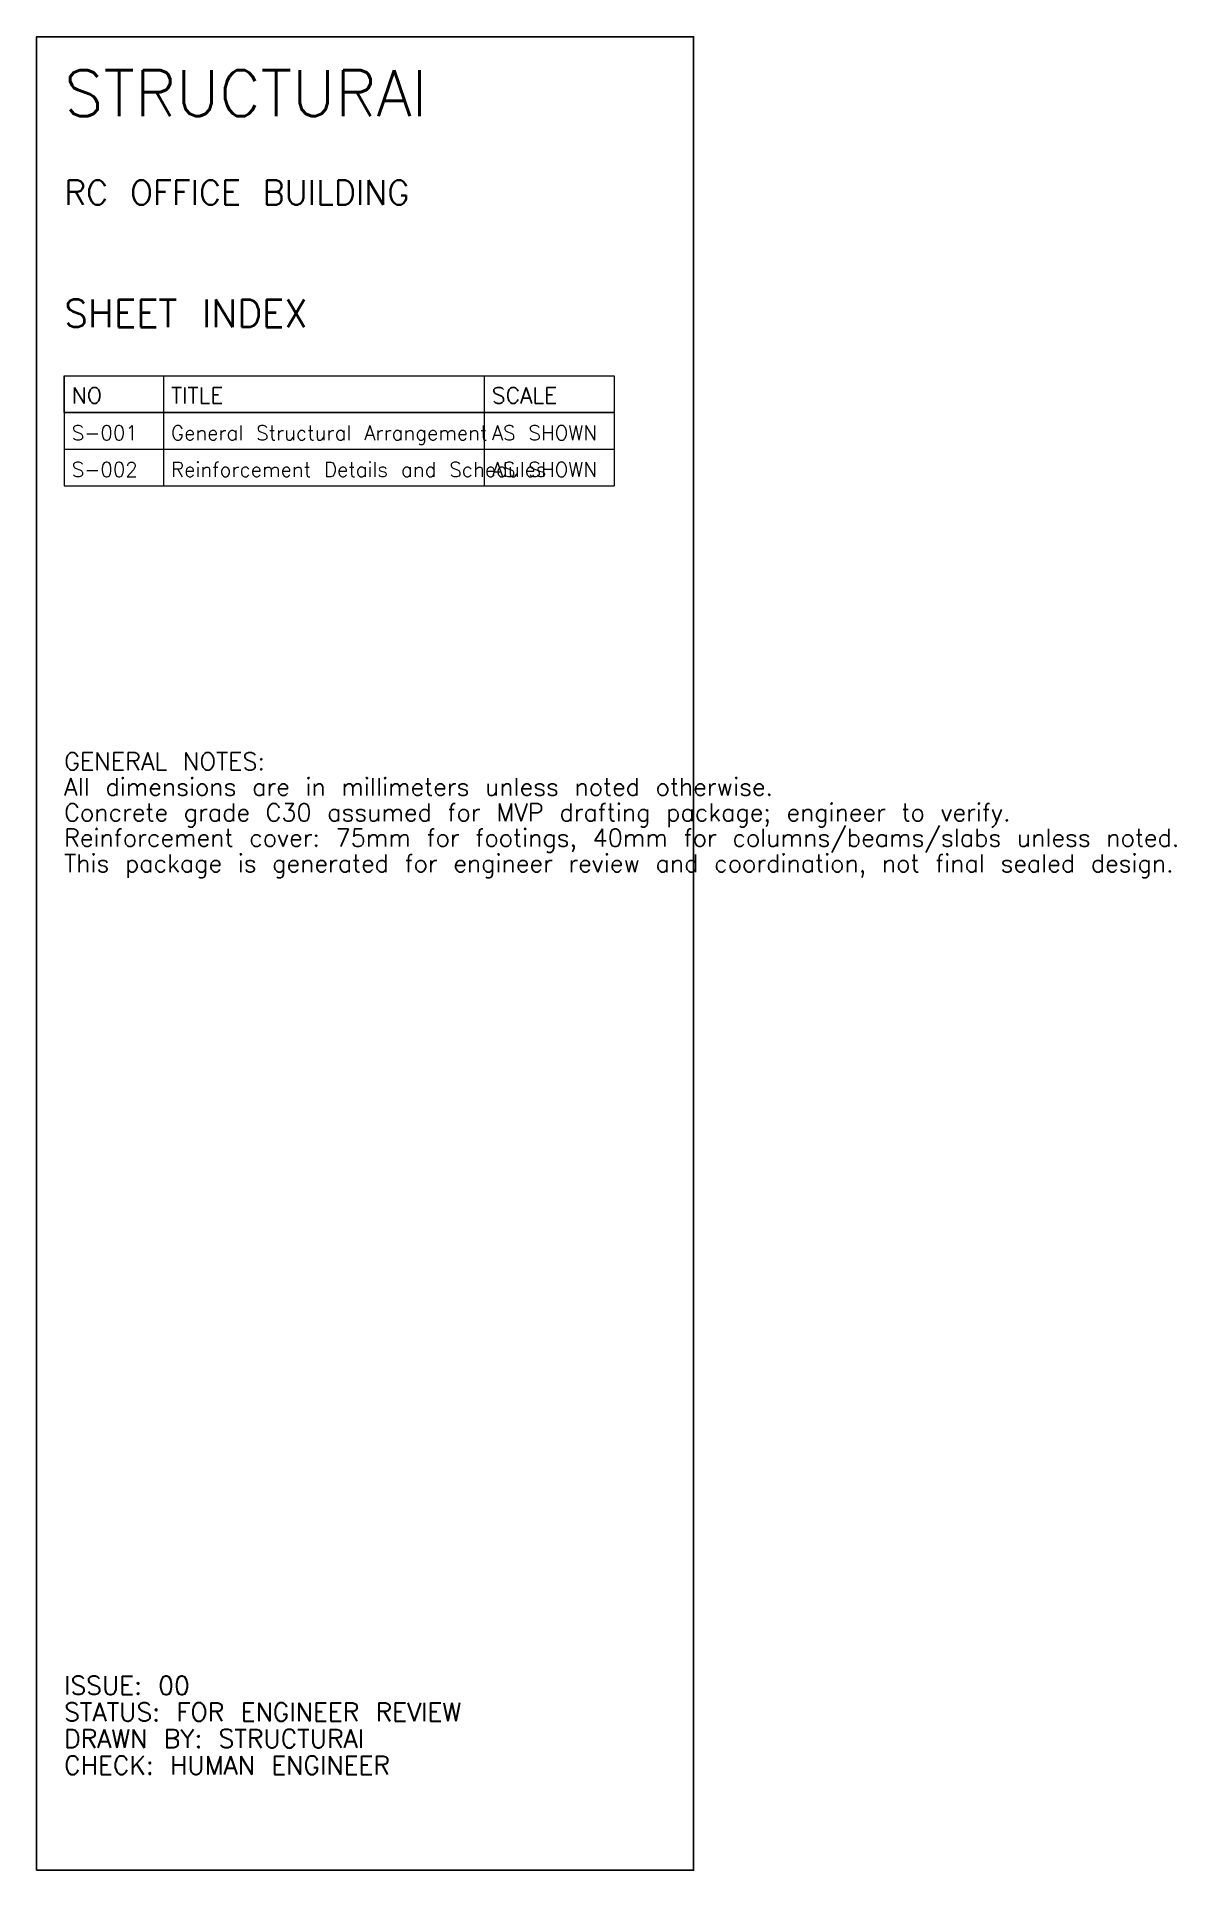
# Model space of a CAD drawing. Header units: millimetres. Extents: x -1230 to 55960, y -122972 to 18360.
# Drawn here: x 48500 to 55960, y -113400 to -101400 of the extents above; entities that cross this region are included whole.
import ezdxf

# ---------------------------------------------------------------- set-up
doc = ezdxf.new("R2010")
doc.units = ezdxf.units.MM
for name, color, linetype, lineweight in [('SAI-A-BORDER', 7, 'Continuous', 25), ('SAI-A-TEXT', 4, 'Continuous', 13), ('SAI-A-TITLE', 6, 'Continuous', 30), ('SAI-SCHEDULE', 4, 'Continuous', 13)]:
    doc.layers.add(name, color=color, linetype=linetype, lineweight=lineweight)
doc.styles.add('SAI-STANDARD', font='txt.shx')

msp = doc.modelspace()

# ---------------------------------------------------------------- texts
at = {"layer": 'SAI-A-TEXT', "style": 'SAI-STANDARD'}
for s, height, p in [('RC OFFICE BUILDING', 160, (48680, -102500)), ('GENERAL NOTES:', 115, (48680, -106200)), ('All dimensions are in millimeters unless noted otherwise.', 115, (48680, -106367)), ('Concrete grade C30 assumed for MVP drafting package; engineer to verify.', 115, (48680, -106534)), ('Reinforcement cover: 75mm for footings, 40mm for columns/beams/slabs unless noted.', 115, (48680, -106700)), ('This package is generated for engineer review and coordination, not final sealed design.', 115, (48680, -106867)), ('ISSUE: 00', 120, (48680, -112250)), ('STATUS: FOR ENGINEER REVIEW', 120, (48680, -112424)), ('DRAWN BY: STRUCTURAI', 120, (48680, -112598)), ('CHECK: HUMAN ENGINEER', 120, (48680, -112772))]:
    msp.add_text(s, height=height, dxfattribs=at).set_placement(p)
at = {"layer": 'SAI-A-TITLE', "style": 'SAI-STANDARD'}
for s, height, p in [('STRUCTURAI', 300, (48680, -101920)), ('SHEET INDEX', 180, (48680, -103300))]:
    msp.add_text(s, height=height, dxfattribs=at).set_placement(p)
at = {"layer": 'SAI-SCHEDULE', "style": 'SAI-STANDARD'}
for s, height, p in [('NO', 105, (48730, -103800)), ('TITLE', 105, (49380, -103800)), ('SCALE', 105, (51480, -103800)), ('S-001', 95, (48730, -104040)), ('General Structural Arrangement', 95, (49380, -104040)), ('AS SHOWN', 95, (51480, -104040)), ('S-002', 95, (48730, -104280)), ('Reinforcement Details and Schedules', 95, (49380, -104280)), ('AS SHOWN', 95, (51480, -104280))]:
    msp.add_text(s, height=height, dxfattribs=at).set_placement(p)

# ---------------------------------------------------------------- linework, layer by layer
at = {"layer": 'SAI-A-BORDER'}
msp.add_lwpolyline([(48500, -113400), (52800, -113400), (52800, -101400), (48500, -101400), (48500, -113400)], dxfattribs=at)
at = {"layer": 'SAI-SCHEDULE'}
for p, q in [((48680, -103620), (48680, -104340)), ((49330, -103620), (49330, -104340)), ((51430, -103620), (51430, -104340)), ((52280, -103620), (52280, -104340)), ((48680, -103860), (52280, -103860)), ((48680, -104100), (52280, -104100)), ((48680, -104340), (52280, -104340))]:
    msp.add_line(p, q, dxfattribs=at)
msp.add_lwpolyline([(48680, -103620), (52280, -103620), (52280, -103860), (48680, -103860), (48680, -103620)], dxfattribs=at)

msp.set_redraw_order([(e.dxf.handle, doc.entitydb.next_handle()) for e in msp.query("TEXT MTEXT ATTDEF DIMENSION ARC_DIMENSION")])  # texts and dimensions are drawn at this point

doc.saveas('drawing.dxf')
